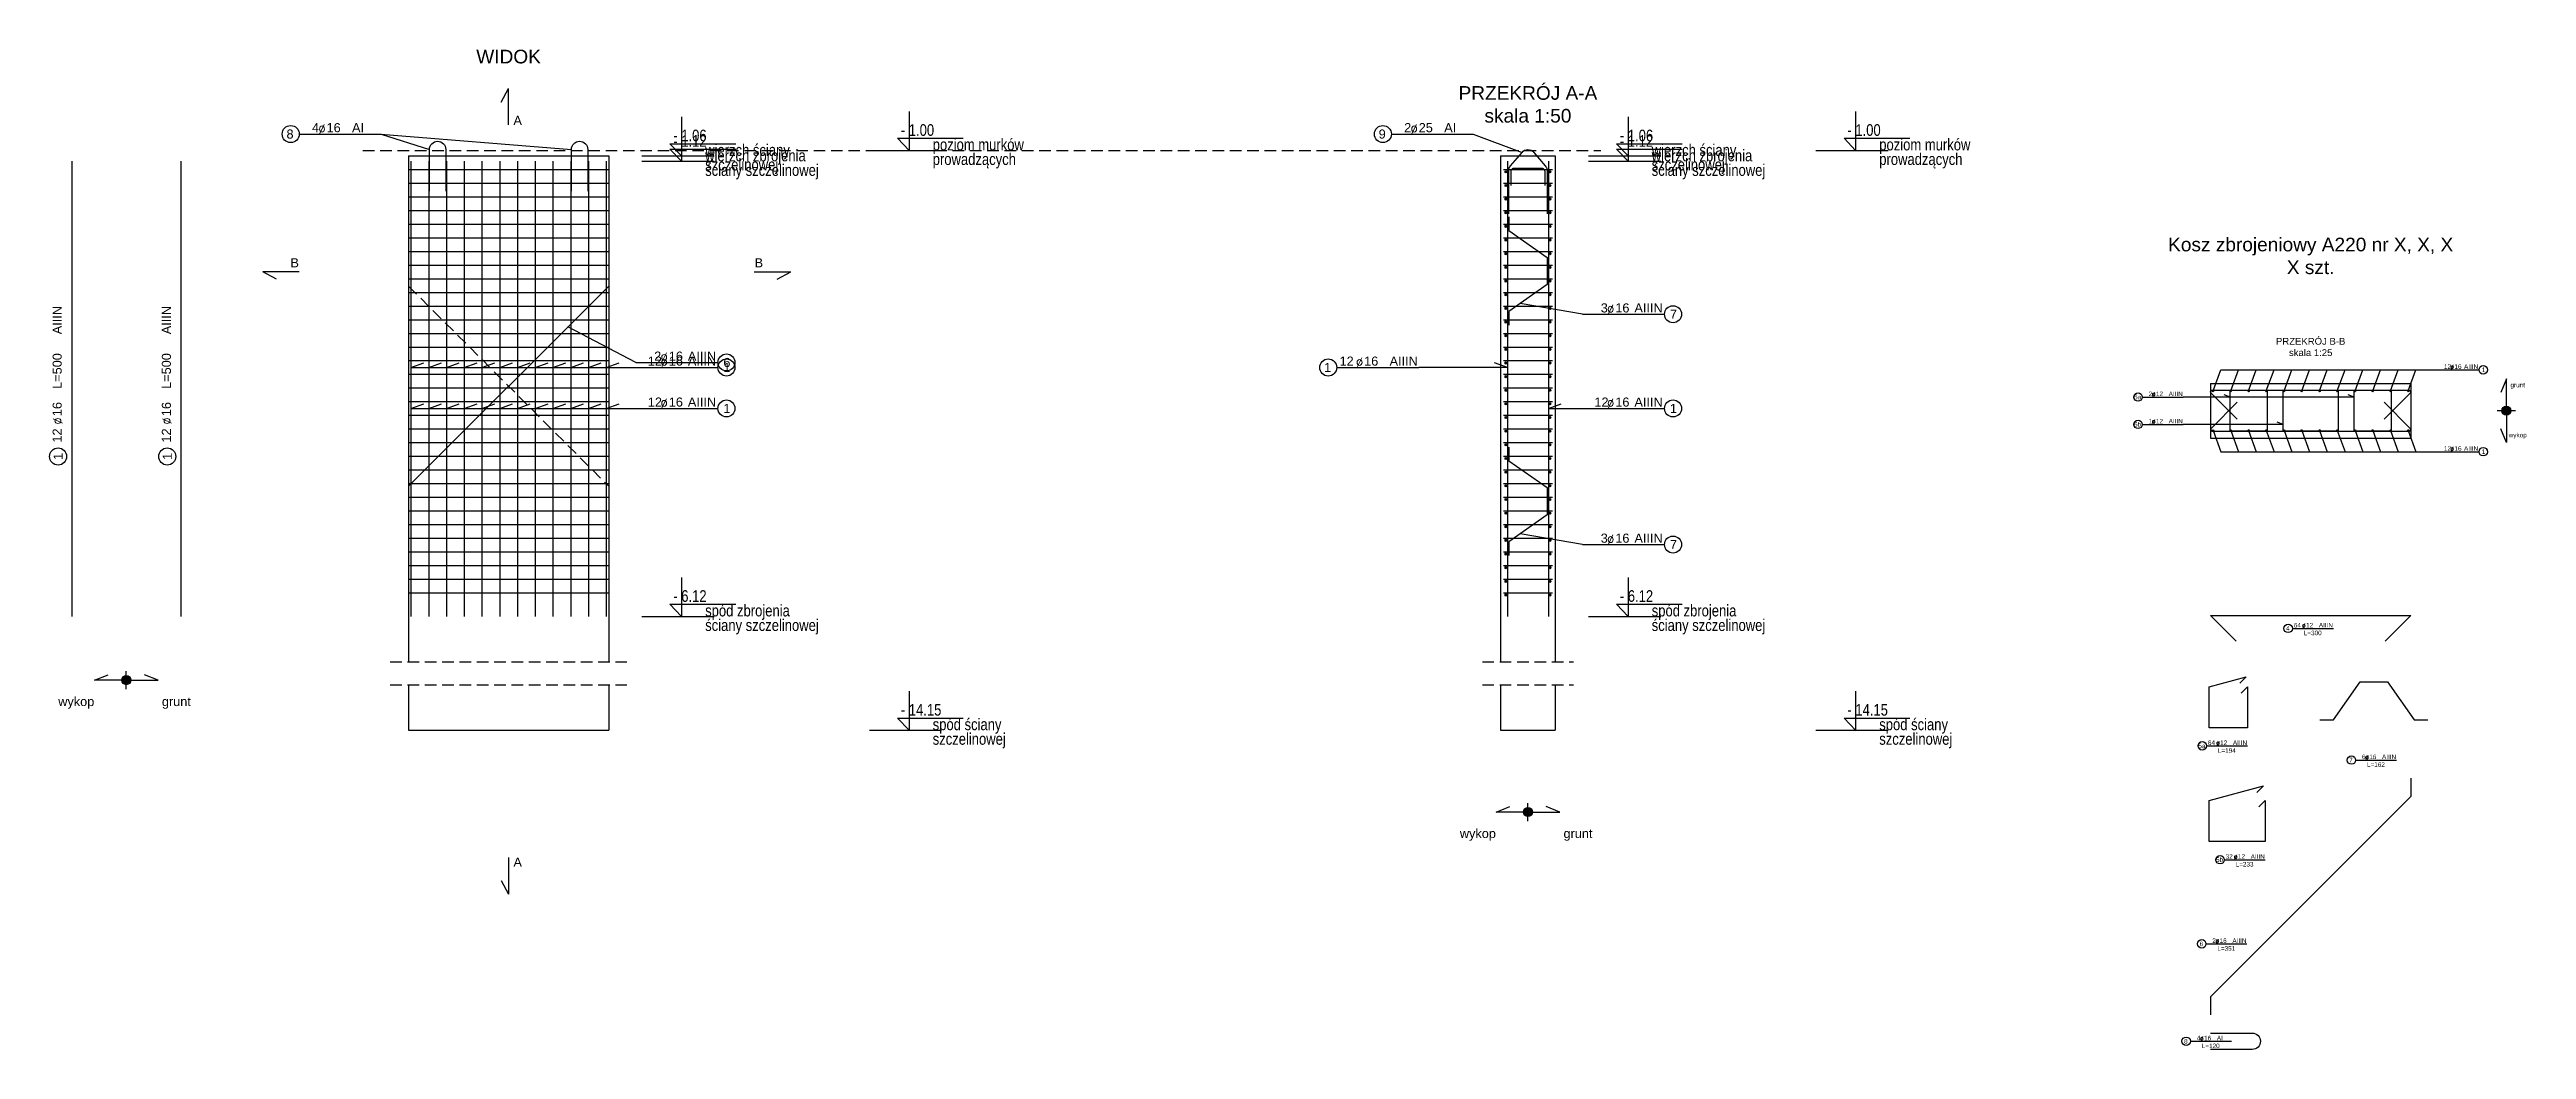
# Model space of a CAD drawing. Extents: x -5033 to 9347, y -16423 to -2430.
# Drawn here: x -1394 to 1327, y -7230 to -6131 of the extents above; entities that cross this region are included whole.
import ezdxf
from ezdxf.enums import TextEntityAlignment as Align

# ---------------------------------------------------------------- set-up
doc = ezdxf.new("R2010")
doc.units = 0
doc.header["$MEASUREMENT"] = 0
doc.linetypes.add('DASHED', pattern=[19.05, 12.7, -6.35])
for name, color, linetype in [('__SOL-KOTY_WYSOKOSCIOWE', 4, 'CONTINUOUS'), ('__SOL-OPISY', 4, 'CONTINUOUS'), ('__SOL-PRZERYWANA', 253, 'DASHED'), ('__SOL-WIDOK', 4, 'CONTINUOUS'), ('__SOL-ZBROJENIE', 3, 'CONTINUOUS')]:
    doc.layers.add(name, color=color, linetype=linetype)
doc.styles.add('ARIAL', font='arial.ttf', dxfattribs={"height": 2.5})
doc.styles.add('SIMPLEX', font='SIMPLEX.SHX', dxfattribs={"width": 0.8})
doc.styles.get("Standard").update_dxf_attribs({"font": 'arial.ttf'})

msp = doc.modelspace()

# ---------------------------------------------------------------- texts
at = {"layer": '__SOL-OPISY', "width": 2500, "attachment_point": 5}
for s, insert, char_height in [('\\P\\PWIDOK\\P', (-890, -6114), 15), ('\\P\\P\\PPRZEKRÓJ A-A\\Pskala 1:50\\P', (230, -6154), 15), ('A\\P', (-880, -6209), 10), ('Kosz zbrojeniowy A220 nr X, X, X\\PX szt.\\P', (1090, -6358), 15), ('B\\P', (-1125, -6365.5), 10), ('B\\P', (-615, -6365.5), 10), ('PRZEKRÓJ B-B\\Pskala 1:25\\P', (1090, -6458), 7.5), ('grunt\\P', (1317.5, -6500.5), 5), ('wykop\\P', (1317.5, -6555.5), 5), ('wykop\\P', (-1365, -6849), 10), ('grunt\\P', (-1255, -6849), 10), ('wykop\\P', (175, -6994), 10), ('grunt\\P', (285, -6994), 10), ('A\\P', (-880, -7024), 10)]:
    msp.add_mtext(s, dxfattribs=dict(at, insert=insert, char_height=char_height))

# ---------------------------------------------------------------- blocks, each defined once
blk = doc.blocks.new('OPIS_PRET_BEZ_LINII')
at = {"layer": '__SOL-OPISY'}
blk.add_circle((25.7, 0), 9.36, dxfattribs=at)
at = {"layer": '__SOL-OPISY', "style": 'SIMPLEX', "width": 0.9}
blk.add_text(' %%c ', height=10, dxfattribs=at).set_placement((64.7, -4.8), align=Align.CENTER)
at = {"layer": '__SOL-OPISY', "style": 'ARIAL', "width": 0.8}
blk.add_attdef('NUMER', text='', height=10, dxfattribs=at).set_placement((25.7, 0), align=Align.MIDDLE)
blk.add_attdef('ILOSC', text='', height=10, dxfattribs=at).set_placement((56.9, -5.1), align=Align.RIGHT)
for tag, p in [('SREDNICA', (71, -5.1)), ('DLUGOSC', (95.1, -5.2)), ('STAL', (144.7, -5.2))]:
    blk.add_attdef(tag, p, '', height=10, dxfattribs=at)
blk = doc.blocks.new('OPIS_PRAWY')
at = {"layer": '__SOL-OPISY'}
blk.add_line((0, 0), (90, 0), dxfattribs=at)
blk.add_circle((99.4, 0), 9.36, dxfattribs=at)
at = {"layer": '__SOL-OPISY', "style": 'SIMPLEX', "width": 0.9}
blk.add_text(' %%c ', height=10, dxfattribs=at).set_placement((20.9, 0.5))
at = {"layer": '__SOL-OPISY', "style": 'ARIAL', "width": 0.8}
blk.add_attdef('ILOSC', text='', height=10, dxfattribs=at).set_placement((27.1, 0.1), align=Align.RIGHT)
for tag, p in [('SREDNICA', (35.4, 0.1)), ('STAL', (58.4, 0.5))]:
    blk.add_attdef(tag, p, '', height=10, dxfattribs=at)
for tag, p in [('NUMER', (99.4, 0)), ('DLUGOSC', (52.8, -6.1))]:
    blk.add_attdef(tag, text='', height=10, dxfattribs=at).set_placement(p, align=Align.MIDDLE)
blk = doc.blocks.new('OPIS_LEWY')
at = {"layer": '__SOL-OPISY'}
blk.add_line((-90, 0), (0, 0), dxfattribs=at)
blk.add_circle((-99.4, 0), 9.36, dxfattribs=at)
at = {"layer": '__SOL-OPISY', "style": 'SIMPLEX', "width": 0.9}
blk.add_text(' %%c ', height=10, dxfattribs=at).set_placement((-75, 0.5))
at = {"layer": '__SOL-OPISY', "style": 'ARIAL', "width": 0.8}
for tag, p in [('NUMER', (-99.4, 0)), ('DLUGOSC', (-58.9, -6.6))]:
    blk.add_attdef(tag, text='', height=10, dxfattribs=at).set_placement(p, align=Align.MIDDLE)
blk.add_attdef('ILOSC', text='', height=10, dxfattribs=at).set_placement((-74, 0.1), align=Align.RIGHT)
for tag, p in [('SREDNICA', (-65.8, 0.1)), ('STAL', (-42.7, 0.3))]:
    blk.add_attdef(tag, p, '', height=10, dxfattribs=at)
blk = doc.blocks.new('KOTA')
at = {"layer": '__SOL-KOTY_WYSOKOSCIOWE'}
for p, q in [((0, 33.4), (0, 0)), ((-34, 0), (28, 0)), ((0, 0), (-9.9, 10.4)), ((-9.9, 10.4), (46.5, 10.4))]:
    blk.add_line(p, q, dxfattribs=at)
at = {"layer": '__SOL-KOTY_WYSOKOSCIOWE', "style": 'ARIAL', "width": 0.8}
blk.add_attdef('RZEDNA', (500.5, 15.9), '', height=10.4, dxfattribs=at)

# ---------------------------------------------------------------- hatches: boundary and pattern name
at = {"layer": '__SOL-OPISY'}
for points in [[(1310, -6528, 1), (1300, -6528, 1)], [(-1305, -6824, 1), (-1315, -6824, 1)], [(235, -6969, 1), (225, -6969, 1)]]:
    msp.add_hatch(color=256, dxfattribs=at).paths.add_polyline_path(points)
at = {"layer": '__SOL-ZBROJENIE'}
for points in [[(207.2, -6265.5, 1), (204.8, -6265.5, 1)], [(207.2, -6280.5, 1), (204.8, -6280.5, 1)], [(255.2, -6265.5, 1), (252.8, -6265.5, 1)], [(255.2, -6280.5, 1), (252.8, -6280.5, 1)], [(207.2, -6295.5, 1), (204.8, -6295.5, 1)], [(207.2, -6310.5, 1), (204.8, -6310.5, 1)], [(255.2, -6295.5, 1), (252.8, -6295.5, 1)], [(255.2, -6310.5, 1), (252.8, -6310.5, 1)], [(207.2, -6325.5, 1), (204.8, -6325.5, 1)], [(207.2, -6340.5, 1), (204.8, -6340.5, 1)], [(255.2, -6325.5, 1), (252.8, -6325.5, 1)], [(255.2, -6340.5, 1), (252.8, -6340.5, 1)], [(207.2, -6355.5, 1), (204.8, -6355.5, 1)], [(255.2, -6355.5, 1), (252.8, -6355.5, 1)], [(207.2, -6370.5, 1), (204.8, -6370.5, 1)], [(207.2, -6385.5, 1), (204.8, -6385.5, 1)], [(255.2, -6370.5, 1), (252.8, -6370.5, 1)], [(255.2, -6385.5, 1), (252.8, -6385.5, 1)], [(207.2, -6400.5, 1), (204.8, -6400.5, 1)], [(207.2, -6415.5, 1), (204.8, -6415.5, 1)], [(255.2, -6400.5, 1), (252.8, -6400.5, 1)], [(255.2, -6415.5, 1), (252.8, -6415.5, 1)], [(207.2, -6430.5, 1), (204.8, -6430.5, 1)], [(207.2, -6445.5, 1), (204.8, -6445.5, 1)], [(255.2, -6430.5, 1), (252.8, -6430.5, 1)], [(255.2, -6445.5, 1), (252.8, -6445.5, 1)], [(207.2, -6460.5, 1), (204.8, -6460.5, 1)], [(207.2, -6475.5, 1), (204.8, -6475.5, 1)], [(255.2, -6460.5, 1), (252.8, -6460.5, 1)], [(255.2, -6475.5, 1), (252.8, -6475.5, 1)], [(207.2, -6490.5, 1), (204.8, -6490.5, 1)], [(207.2, -6505.5, 1), (204.8, -6505.5, 1)], [(255.2, -6490.5, 1), (252.8, -6490.5, 1)], [(255.2, -6505.5, 1), (252.8, -6505.5, 1)], [(207.2, -6520.5, 1), (204.8, -6520.5, 1)], [(255.2, -6520.5, 1), (252.8, -6520.5, 1)], [(983.55, -6506.3, 1), (981.95, -6506.3, 1)], [(1003.05, -6506.3, 1), (1001.45, -6506.3, 1)], [(1022.55, -6506.3, 1), (1020.95, -6506.3, 1)], [(1042.05, -6506.3, 1), (1040.45, -6506.3, 1)], [(1061.55, -6506.3, 1), (1059.95, -6506.3, 1)], [(1081.05, -6506.3, 1), (1079.45, -6506.3, 1)], [(1100.55, -6506.3, 1), (1098.95, -6506.3, 1)], [(1120.05, -6506.3, 1), (1118.45, -6506.3, 1)], [(1139.55, -6506.3, 1), (1137.95, -6506.3, 1)], [(1159.05, -6506.3, 1), (1157.45, -6506.3, 1)], [(1178.55, -6506.3, 1), (1176.95, -6506.3, 1)], [(1198.05, -6506.3, 1), (1196.45, -6506.3, 1)], [(207.2, -6535.5, 1), (204.8, -6535.5, 1)], [(207.2, -6550.5, 1), (204.8, -6550.5, 1)], [(255.2, -6535.5, 1), (252.8, -6535.5, 1)], [(255.2, -6550.5, 1), (252.8, -6550.5, 1)], [(983.55, -6549.7, 1), (981.95, -6549.7, 1)], [(1003.05, -6549.7, 1), (1001.45, -6549.7, 1)], [(1022.55, -6549.7, 1), (1020.95, -6549.7, 1)], [(1042.05, -6549.7, 1), (1040.45, -6549.7, 1)], [(1061.55, -6549.7, 1), (1059.95, -6549.7, 1)], [(1081.05, -6549.7, 1), (1079.45, -6549.7, 1)], [(1100.55, -6549.7, 1), (1098.95, -6549.7, 1)], [(1120.05, -6549.7, 1), (1118.45, -6549.7, 1)], [(1139.55, -6549.7, 1), (1137.95, -6549.7, 1)], [(1159.05, -6549.7, 1), (1157.45, -6549.7, 1)], [(1178.55, -6549.7, 1), (1176.95, -6549.7, 1)], [(1198.05, -6549.7, 1), (1196.45, -6549.7, 1)], [(207.2, -6565.5, 1), (204.8, -6565.5, 1)], [(207.2, -6580.5, 1), (204.8, -6580.5, 1)], [(255.2, -6565.5, 1), (252.8, -6565.5, 1)], [(255.2, -6580.5, 1), (252.8, -6580.5, 1)], [(207.2, -6595.5, 1), (204.8, -6595.5, 1)], [(207.2, -6610.5, 1), (204.8, -6610.5, 1)], [(255.2, -6595.5, 1), (252.8, -6595.5, 1)], [(255.2, -6610.5, 1), (252.8, -6610.5, 1)], [(207.2, -6625.5, 1), (204.8, -6625.5, 1)], [(207.2, -6640.5, 1), (204.8, -6640.5, 1)], [(255.2, -6625.5, 1), (252.8, -6625.5, 1)], [(255.2, -6640.5, 1), (252.8, -6640.5, 1)], [(207.2, -6655.5, 1), (204.8, -6655.5, 1)], [(255.2, -6655.5, 1), (252.8, -6655.5, 1)], [(207.2, -6670.5, 1), (204.8, -6670.5, 1)], [(207.2, -6685.5, 1), (204.8, -6685.5, 1)], [(255.2, -6670.5, 1), (252.8, -6670.5, 1)], [(255.2, -6685.5, 1), (252.8, -6685.5, 1)], [(207.2, -6700.5, 1), (204.8, -6700.5, 1)], [(207.2, -6715.5, 1), (204.8, -6715.5, 1)], [(255.2, -6700.5, 1), (252.8, -6700.5, 1)], [(255.2, -6715.5, 1), (252.8, -6715.5, 1)], [(207.2, -6730.5, 1), (204.8, -6730.5, 1)], [(255.2, -6730.5, 1), (252.8, -6730.5, 1)]]:
    msp.add_hatch(color=256, dxfattribs=at).paths.add_polyline_path(points)

# ---------------------------------------------------------------- linework, layer by layer
at = {"layer": '__SOL-OPISY'}
for p, q in [((-898, -6189), (-890, -6174)), ((-890, -6214), (-890, -6174)), ((-1030, -6224), (-977, -6241)), ((-1030, -6224), (-821, -6241)), ((170, -6224), (223.5, -6244.22)), ((-1120, -6375.5), (-1160, -6375.5)), ((-1145, -6383.5), (-1160, -6375.5)), ((-620, -6375.5), (-580, -6375.5)), ((-595, -6383.5), (-580, -6375.5)), ((290, -6422.03), (221.52, -6410.15)), ((-750, -6475), (-825, -6436)), ((-997.25, -6480.5), (-983.15, -6475.37)), ((-977.75, -6480.5), (-963.65, -6475.37)), ((-958.25, -6480.5), (-944.15, -6475.37)), ((-938.75, -6480.5), (-924.65, -6475.37)), ((-919.25, -6480.5), (-905.15, -6475.37)), ((-899.75, -6480.5), (-885.65, -6475.37)), ((-880.25, -6480.5), (-866.15, -6475.37)), ((-860.75, -6480.5), (-846.65, -6475.37)), ((-841.25, -6480.5), (-827.15, -6475.37)), ((-821.75, -6480.5), (-807.65, -6475.37)), ((-802.25, -6480.5), (-788.15, -6475.37)), ((-782.75, -6480.5), (-768.65, -6475.37)), ((207.5, -6480.5), (193.41, -6475.37)), ((-997.25, -6480.5), (-750, -6480.5)), ((207.5, -6480.5), (110, -6480.5)), ((982.75, -6506.3), (991.23, -6483)), ((991.23, -6483), (1230, -6483)), ((1002.25, -6506.3), (1010.73, -6483)), ((1021.75, -6506.3), (1030.23, -6483)), ((1041.25, -6506.3), (1049.73, -6483)), ((1060.75, -6506.3), (1069.23, -6483)), ((1080.25, -6506.3), (1088.73, -6483)), ((1099.75, -6506.3), (1108.23, -6483)), ((1119.25, -6506.3), (1127.73, -6483)), ((1138.75, -6506.3), (1147.23, -6483)), ((1158.25, -6506.3), (1166.73, -6483)), ((1177.75, -6506.3), (1186.23, -6483)), ((1197.25, -6506.3), (1205.73, -6483)), ((1305, -6493), (1299, -6508)), ((1305, -6528), (1305, -6493)), ((-997.25, -6525.5), (-983.15, -6520.37)), ((-997.25, -6525.5), (-750, -6525.5)), ((-977.75, -6525.5), (-963.65, -6520.37)), ((-958.25, -6525.5), (-944.15, -6520.37)), ((-938.75, -6525.5), (-924.65, -6520.37)), ((-919.25, -6525.5), (-905.15, -6520.37)), ((-899.75, -6525.5), (-885.65, -6520.37)), ((-880.25, -6525.5), (-866.15, -6520.37)), ((-860.75, -6525.5), (-846.65, -6520.37)), ((-841.25, -6525.5), (-827.15, -6520.37)), ((-821.75, -6525.5), (-807.65, -6520.37)), ((-802.25, -6525.5), (-788.15, -6520.37)), ((-782.75, -6525.5), (-768.65, -6520.37)), ((252.5, -6525.5), (266.6, -6520.37)), ((252.5, -6525.5), (290, -6525.5)), ((1137.95, -6513), (950, -6513)), ((1001.45, -6513), (994.87, -6510.61)), ((1137.95, -6513), (1131.37, -6510.61)), ((1315, -6528), (1295, -6528)), ((1305, -6528), (1305, -6563)), ((1059.95, -6543), (950, -6543)), ((982.75, -6549.7), (991.23, -6573)), ((1002.25, -6549.7), (1010.73, -6573)), ((1021.75, -6549.7), (1030.23, -6573)), ((1041.25, -6549.7), (1049.73, -6573)), ((1059.95, -6543), (1053.37, -6540.61)), ((1060.75, -6549.7), (1069.23, -6573)), ((1080.25, -6549.7), (1088.73, -6573)), ((1099.75, -6549.7), (1108.23, -6573)), ((1119.25, -6549.7), (1127.73, -6573)), ((1138.75, -6549.7), (1147.23, -6573)), ((1158.25, -6549.7), (1166.73, -6573)), ((1177.75, -6549.7), (1186.23, -6573)), ((1197.25, -6549.7), (1205.73, -6573)), ((1305, -6563), (1299, -6548)), ((991.23, -6573), (1230, -6573)), ((290, -6675.03), (221.52, -6663.15)), ((-1345, -6824), (-1330, -6818)), ((-1310, -6824), (-1345, -6824)), ((-1310, -6834), (-1310, -6814)), ((-1310, -6824), (-1275, -6824)), ((-1275, -6824), (-1290, -6818)), ((195, -6969), (210, -6963)), ((230, -6979), (230, -6959)), ((265, -6969), (250, -6963)), ((230, -6969), (195, -6969)), ((230, -6969), (265, -6969)), ((-890, -7019), (-890, -7059)), ((-898, -7044), (-890, -7059))]:
    msp.add_line(p, q, dxfattribs=at)
for centre in [(1305, -6528), (-1310, -6824), (230, -6969)]:
    msp.add_circle(centre, 5, dxfattribs=at)
at = {"layer": '__SOL-PRZERYWANA'}
for p, q in [((-1050, -6242), (310, -6242)), ((-1020, -6804), (-760, -6804)), ((-1020, -6829), (-760, -6829)), ((180, -6804), (280, -6804)), ((180, -6829), (280, -6829))]:
    msp.add_line(p, q, dxfattribs=at)
msp.add_lwpolyline([(-1000, -6371), (-1000, -6391), (-780, -6611), (-780, -6631)], dxfattribs=at)
at = {"layer": '__SOL-WIDOK'}
for p, q in [((-1000, -6248), (-1000, -6804)), ((-1000, -6248), (-780, -6248)), ((-780, -6248), (-780, -6804)), ((200, -6248), (200, -6804)), ((200, -6248), (260, -6248)), ((260, -6248), (260, -6804)), ((980, -6498), (980, -6558)), ((980, -6498), (1200, -6498)), ((1200, -6498), (1200, -6558)), ((980, -6558), (1200, -6558)), ((-1000, -6829), (-1000, -6879)), ((-780, -6829), (-780, -6879)), ((200, -6829), (200, -6879)), ((260, -6829), (260, -6879)), ((-1000, -6879), (-780, -6879)), ((200, -6879), (260, -6879))]:
    msp.add_line(p, q, dxfattribs=at)
at = {"layer": '__SOL-ZBROJENIE'}
for p, q in [((-1370, -6254), (-1370, -6754)), ((-1250, -6254), (-1250, -6754)), ((-997.25, -6254), (-997.25, -6754)), ((-977.75, -6254), (-977.75, -6754)), ((-958.25, -6254), (-958.25, -6754)), ((-938.75, -6254), (-938.75, -6754)), ((-919.25, -6254), (-919.25, -6754)), ((-899.75, -6254), (-899.75, -6754)), ((-880.25, -6254), (-880.25, -6754)), ((-860.75, -6254), (-860.75, -6754)), ((-841.25, -6254), (-841.25, -6754)), ((-821.75, -6254), (-821.75, -6754)), ((-802.25, -6254), (-802.25, -6754)), ((-782.75, -6254), (-782.75, -6754)), ((207.5, -6254), (207.5, -6754)), ((252.5, -6254), (252.5, -6754)), ((-1000, -6263), (-780, -6263)), ((-1000, -6278), (-780, -6278)), ((203, -6263), (257, -6263)), ((203, -6278), (257, -6278)), ((-1000, -6293), (-780, -6293)), ((-1000, -6308), (-780, -6308)), ((203, -6293), (257, -6293)), ((203, -6308), (257, -6308)), ((-1000, -6323), (-780, -6323)), ((-1000, -6338), (-780, -6338)), ((203, -6323), (257, -6323)), ((203, -6338), (257, -6338)), ((-1000, -6353), (-780, -6353)), ((-1000, -6368), (-780, -6368)), ((203, -6353), (257, -6353)), ((203, -6368), (257, -6368)), ((-1000, -6383), (-780, -6383)), ((203, -6383), (257, -6383)), ((-1000, -6398), (-780, -6398)), ((-1000, -6413), (-780, -6413)), ((203, -6398), (257, -6398)), ((203, -6413), (257, -6413)), ((-1000, -6428), (-780, -6428)), ((-1000, -6443), (-780, -6443)), ((203, -6428), (257, -6428)), ((203, -6443), (257, -6443)), ((-1000, -6458), (-780, -6458)), ((-1000, -6473), (-780, -6473)), ((203, -6458), (257, -6458)), ((203, -6473), (257, -6473)), ((-1000, -6488), (-780, -6488)), ((-1000, -6503), (-780, -6503)), ((203, -6488), (257, -6488)), ((203, -6503), (257, -6503)), ((-1000, -6518), (-780, -6518)), ((203, -6518), (257, -6518)), ((-1000, -6533), (-780, -6533)), ((-1000, -6548), (-780, -6548)), ((203, -6533), (257, -6533)), ((203, -6548), (257, -6548)), ((-1000, -6563), (-780, -6563)), ((-1000, -6578), (-780, -6578)), ((203, -6563), (257, -6563)), ((203, -6578), (257, -6578)), ((-1000, -6593), (-780, -6593)), ((-1000, -6608), (-780, -6608)), ((203, -6593), (257, -6593)), ((203, -6608), (257, -6608)), ((-1000, -6623), (-780, -6623)), ((-1000, -6638), (-780, -6638)), ((203, -6623), (257, -6623)), ((203, -6638), (257, -6638)), ((-1000, -6653), (-780, -6653)), ((203, -6653), (257, -6653)), ((-1000, -6668), (-780, -6668)), ((-1000, -6683), (-780, -6683)), ((203, -6668), (257, -6668)), ((203, -6683), (257, -6683)), ((-1000, -6698), (-780, -6698)), ((-1000, -6713), (-780, -6713)), ((203, -6698), (257, -6698)), ((203, -6713), (257, -6713)), ((-1000, -6728), (-780, -6728)), ((203, -6728), (257, -6728))]:
    msp.add_line(p, q, dxfattribs=at)
for points in [[(-977, -6286.86), (-977, -6241, -1), (-959, -6241), (-959, -6286.86)], [(-821, -6286.86), (-821, -6241, -1), (-803, -6241), (-803, -6286.86)], [(209, -6311.5), (209, -6263, -0.22), (211, -6259.12), (223.5, -6244.22, -0.5), (236.5, -6244.22), (249, -6259.12, -0.22), (251, -6263), (251, -6311.5)], [(211.5, -6280.5), (211.5, -6265.5, -0.48), (215.5, -6261.5), (244.5, -6261.5, -0.48), (248.5, -6265.5), (248.5, -6280.5)], [(1009.28, -6537.28), (981, -6509, -0.7), (981.5, -6505.5), (1198.5, -6505.5, -0.7), (1199, -6509), (1170.72, -6537.28)], [(1009.28, -6537.28), (981, -6509, -0.7), (981.5, -6505.5), (1198.5, -6505.5, -0.7), (1199, -6509), (1170.72, -6537.28)], [(1009.28, -6518.72), (981, -6547, 0.7), (981.5, -6550.5), (1198.5, -6550.5, 0.7), (1199, -6547), (1170.72, -6518.72)], [(1009.28, -6518.72), (981, -6547, 0.7), (981.5, -6550.5), (1198.5, -6550.5, 0.7), (1199, -6547), (1170.72, -6518.72)], [(980, -7211.78), (1025.86, -7211.78, -1), (1025.86, -7229.78), (980, -7229.78)]]:
    msp.add_lwpolyline(points, format="xyb", dxfattribs=at)
for points in [[(209, -6315.09), (209, -6330.09), (251, -6359.5), (251, -6389.5), (209, -6418.91), (209, -6433.91)], [(-780, -6371), (-780, -6391), (-1000, -6611), (-1000, -6631)], [(209, -6568.09), (209, -6583.09), (251, -6612.5), (251, -6642.5), (209, -6671.91), (209, -6686.91)], [(1008.28, -6781.28), (980, -6753), (1200, -6753), (1171.72, -6781.28)], [(1013.53, -6838.36), (1020.6, -6831.28), (1020.6, -6876.28), (978.4, -6876.28), (978.4, -6831.28), (1019.16, -6820.36), (1012.09, -6827.43)], [(1100, -6867.78), (1115, -6867.78), (1144.41, -6825.78), (1174.41, -6825.78), (1203.82, -6867.78), (1218.82, -6867.78)], [(1200, -6931.78), (1200, -6951.78), (980, -7171.78), (980, -7191.78)], [(1033.03, -6963.36), (1040.1, -6956.28), (1040.1, -7001.28), (978.4, -7001.28), (978.4, -6956.28), (1038, -6940.31), (1030.93, -6947.39)]]:
    msp.add_lwpolyline(points, dxfattribs=at)
for points in [[(1001.95, -6505.5), (1041.55, -6505.5, -0.414214), (1042.05, -6506), (1042.05, -6550, -0.414214), (1041.55, -6550.5), (1001.95, -6550.5, -0.414214), (1001.45, -6550), (1001.45, -6506, -0.414214)], [(1060.45, -6505.5), (1119.55, -6505.5, -0.414214), (1120.05, -6506), (1120.05, -6550, -0.414214), (1119.55, -6550.5), (1060.45, -6550.5, -0.414214), (1059.95, -6550), (1059.95, -6506, -0.414214)], [(1138.45, -6505.5), (1178.05, -6505.5, -0.414214), (1178.55, -6506), (1178.55, -6550, -0.414214), (1178.05, -6550.5), (1138.45, -6550.5, -0.414214), (1137.95, -6550), (1137.95, -6506, -0.414214)]]:
    msp.add_lwpolyline(points, format="xyb", close=True, dxfattribs=at)
for centre, radius in [((206, -6265.5), 1.2), ((206, -6280.5), 1.2), ((254, -6265.5), 1.2), ((254, -6280.5), 1.2), ((206, -6295.5), 1.2), ((206, -6310.5), 1.2), ((254, -6295.5), 1.2), ((254, -6310.5), 1.2), ((206, -6325.5), 1.2), ((206, -6340.5), 1.2), ((254, -6325.5), 1.2), ((254, -6340.5), 1.2), ((206, -6355.5), 1.2), ((254, -6355.5), 1.2), ((206, -6370.5), 1.2), ((206, -6385.5), 1.2), ((254, -6370.5), 1.2), ((254, -6385.5), 1.2), ((206, -6400.5), 1.2), ((206, -6415.5), 1.2), ((254, -6400.5), 1.2), ((254, -6415.5), 1.2), ((206, -6430.5), 1.2), ((206, -6445.5), 1.2), ((254, -6430.5), 1.2), ((254, -6445.5), 1.2), ((206, -6460.5), 1.2), ((206, -6475.5), 1.2), ((254, -6460.5), 1.2), ((254, -6475.5), 1.2), ((206, -6490.5), 1.2), ((206, -6505.5), 1.2), ((254, -6490.5), 1.2), ((254, -6505.5), 1.2), ((206, -6520.5), 1.2), ((254, -6520.5), 1.2), ((982.75, -6506.3), 0.8), ((1002.25, -6506.3), 0.8), ((1021.75, -6506.3), 0.8), ((1041.25, -6506.3), 0.8), ((1060.75, -6506.3), 0.8), ((1080.25, -6506.3), 0.8), ((1099.75, -6506.3), 0.8), ((1119.25, -6506.3), 0.8), ((1138.75, -6506.3), 0.8), ((1158.25, -6506.3), 0.8), ((1177.75, -6506.3), 0.8), ((1197.25, -6506.3), 0.8), ((206, -6535.5), 1.2), ((206, -6550.5), 1.2), ((254, -6535.5), 1.2), ((254, -6550.5), 1.2), ((982.75, -6549.7), 0.8), ((1002.25, -6549.7), 0.8), ((1021.75, -6549.7), 0.8), ((1041.25, -6549.7), 0.8), ((1060.75, -6549.7), 0.8), ((1080.25, -6549.7), 0.8), ((1099.75, -6549.7), 0.8), ((1119.25, -6549.7), 0.8), ((1138.75, -6549.7), 0.8), ((1158.25, -6549.7), 0.8), ((1177.75, -6549.7), 0.8), ((1197.25, -6549.7), 0.8), ((206, -6565.5), 1.2), ((206, -6580.5), 1.2), ((254, -6565.5), 1.2), ((254, -6580.5), 1.2), ((206, -6595.5), 1.2), ((206, -6610.5), 1.2), ((254, -6595.5), 1.2), ((254, -6610.5), 1.2), ((206, -6625.5), 1.2), ((206, -6640.5), 1.2), ((254, -6625.5), 1.2), ((254, -6640.5), 1.2), ((206, -6655.5), 1.2), ((254, -6655.5), 1.2), ((206, -6670.5), 1.2), ((206, -6685.5), 1.2), ((254, -6670.5), 1.2), ((254, -6685.5), 1.2), ((206, -6700.5), 1.2), ((206, -6715.5), 1.2), ((254, -6700.5), 1.2), ((254, -6715.5), 1.2), ((206, -6730.5), 1.2), ((254, -6730.5), 1.2)]:
    msp.add_circle(centre, radius, dxfattribs=at)

# ---------------------------------------------------------------- block references
at = {"layer": '__SOL-KOTY_WYSOKOSCIOWE'}
ref = msp.add_blockref('KOTA', (-450, -6242), dxfattribs=dict(at, xscale=1.28, yscale=1.28, zscale=1.28))
ref.add_attrib('RZEDNA', '- 1.00', (-459, -6226), dxfattribs={"height": 12.8, "style": 'ARIAL', "width": 0.8})
ref.add_attrib('OPIS1', 'poziom murków', (-424, -6242), dxfattribs={"height": 12.8, "style": 'ARIAL', "width": 0.8})
ref.add_attrib('OPIS2', 'prowadzących', (-424, -6258), dxfattribs={"height": 12.8, "style": 'ARIAL', "width": 0.8})
ref = msp.add_blockref('KOTA', (590, -6242), dxfattribs=dict(at, xscale=1.28, yscale=1.28, zscale=1.28))
ref.add_attrib('RZEDNA', '- 1.00', (581, -6226), dxfattribs={"height": 12.8, "style": 'ARIAL', "width": 0.8})
ref.add_attrib('OPIS1', 'poziom murków', (616, -6242), dxfattribs={"height": 12.8, "style": 'ARIAL', "width": 0.8})
ref.add_attrib('OPIS2', 'prowadzących', (616, -6258), dxfattribs={"height": 12.8, "style": 'ARIAL', "width": 0.8})
ref = msp.add_blockref('KOTA', (-700, -6248), dxfattribs=dict(at, xscale=1.28, yscale=1.28, zscale=1.28))
ref.add_attrib('RZEDNA', '- 1.06', (-709, -6232), dxfattribs={"height": 12.8, "style": 'ARIAL', "width": 0.8})
ref.add_attrib('OPIS1', 'wierzch ściany', (-674, -6248), dxfattribs={"height": 12.8, "style": 'ARIAL', "width": 0.8})
ref.add_attrib('OPIS2', 'szczelinowej', (-674, -6264), dxfattribs={"height": 12.8, "style": 'ARIAL', "width": 0.8})
ref = msp.add_blockref('KOTA', (-700, -6254), dxfattribs=dict(at, xscale=1.28, yscale=1.28, zscale=1.28))
ref.add_attrib('RZEDNA', '- 1.12', (-709, -6238), dxfattribs={"height": 12.8, "style": 'ARIAL', "width": 0.8})
ref.add_attrib('OPIS1', 'wierzch zbrojenia', (-674, -6254), dxfattribs={"height": 12.8, "style": 'ARIAL', "width": 0.8})
ref.add_attrib('OPIS2', 'ściany szczelinowej', (-674, -6270), dxfattribs={"height": 12.8, "style": 'ARIAL', "width": 0.8})
ref = msp.add_blockref('KOTA', (340, -6248), dxfattribs=dict(at, xscale=1.28, yscale=1.28, zscale=1.28))
ref.add_attrib('RZEDNA', '- 1.06', (331, -6232), dxfattribs={"height": 12.8, "style": 'ARIAL', "width": 0.8})
ref.add_attrib('OPIS1', 'wierzch ściany', (366, -6248), dxfattribs={"height": 12.8, "style": 'ARIAL', "width": 0.8})
ref.add_attrib('OPIS2', 'szczelinowej', (366, -6264), dxfattribs={"height": 12.8, "style": 'ARIAL', "width": 0.8})
ref = msp.add_blockref('KOTA', (340, -6254), dxfattribs=dict(at, xscale=1.28, yscale=1.28, zscale=1.28))
ref.add_attrib('RZEDNA', '- 1.12', (331, -6238), dxfattribs={"height": 12.8, "style": 'ARIAL', "width": 0.8})
ref.add_attrib('OPIS1', 'wierzch zbrojenia', (366, -6254), dxfattribs={"height": 12.8, "style": 'ARIAL', "width": 0.8})
ref.add_attrib('OPIS2', 'ściany szczelinowej', (366, -6270), dxfattribs={"height": 12.8, "style": 'ARIAL', "width": 0.8})
ref = msp.add_blockref('KOTA', (-700, -6754), dxfattribs=dict(at, xscale=1.28, yscale=1.28, zscale=1.28))
ref.add_attrib('RZEDNA', '- 6.12', (-709, -6738), dxfattribs={"height": 12.8, "style": 'ARIAL', "width": 0.8})
ref.add_attrib('OPIS1', 'spód zbrojenia', (-674, -6754), dxfattribs={"height": 12.8, "style": 'ARIAL', "width": 0.8})
ref.add_attrib('OPIS2', 'ściany szczelinowej', (-674, -6770), dxfattribs={"height": 12.8, "style": 'ARIAL', "width": 0.8})
ref = msp.add_blockref('KOTA', (340, -6754), dxfattribs=dict(at, xscale=1.28, yscale=1.28, zscale=1.28))
ref.add_attrib('RZEDNA', '- 6.12', (331, -6738), dxfattribs={"height": 12.8, "style": 'ARIAL', "width": 0.8})
ref.add_attrib('OPIS1', 'spód zbrojenia', (366, -6754), dxfattribs={"height": 12.8, "style": 'ARIAL', "width": 0.8})
ref.add_attrib('OPIS2', 'ściany szczelinowej', (366, -6770), dxfattribs={"height": 12.8, "style": 'ARIAL', "width": 0.8})
ref = msp.add_blockref('KOTA', (-450, -6879), dxfattribs=dict(at, xscale=1.28, yscale=1.28, zscale=1.28))
ref.add_attrib('RZEDNA', '- 14.15', (-459, -6863), dxfattribs={"height": 12.8, "style": 'ARIAL', "width": 0.8})
ref.add_attrib('OPIS1', 'spód ściany', (-424, -6879), dxfattribs={"height": 12.8, "style": 'ARIAL', "width": 0.8})
ref.add_attrib('OPIS2', 'szczelinowej', (-424, -6895), dxfattribs={"height": 12.8, "style": 'ARIAL', "width": 0.8})
ref = msp.add_blockref('KOTA', (590, -6879), dxfattribs=dict(at, xscale=1.28, yscale=1.28, zscale=1.28))
ref.add_attrib('RZEDNA', '- 14.15', (581, -6863), dxfattribs={"height": 12.8, "style": 'ARIAL', "width": 0.8})
ref.add_attrib('OPIS1', 'spód ściany', (616, -6879), dxfattribs={"height": 12.8, "style": 'ARIAL', "width": 0.8})
ref.add_attrib('OPIS2', 'szczelinowej', (616, -6895), dxfattribs={"height": 12.8, "style": 'ARIAL', "width": 0.8})
at = {"layer": '__SOL-OPISY'}
ref = msp.add_blockref('OPIS_LEWY', (-1030, -6224), dxfattribs=at)
ref.add_attrib('ILOSC', '4', (-1106, -6222), dxfattribs={"height": 10, "style": 'ARIAL'})
ref.add_attrib('SREDNICA', '16', (-1090, -6222), dxfattribs={"height": 10, "style": 'ARIAL'})
ref.add_attrib('STAL', 'AI', (-1062, -6222), dxfattribs={"height": 10, "style": 'ARIAL'})
ref.add_attrib('NUMER', '8', (-1134, -6229), dxfattribs={"height": 10, "style": 'ARIAL'})
ref = msp.add_blockref('OPIS_LEWY', (170, -6224), dxfattribs=at)
ref.add_attrib('ILOSC', '2', (94, -6222), dxfattribs={"height": 10, "style": 'ARIAL'})
ref.add_attrib('SREDNICA', '25', (110, -6222), dxfattribs={"height": 10, "style": 'ARIAL'})
ref.add_attrib('STAL', 'AI', (138, -6222), dxfattribs={"height": 10, "style": 'ARIAL'})
ref.add_attrib('NUMER', '9', (66, -6229), dxfattribs={"height": 10, "style": 'ARIAL'})
ref = msp.add_blockref('OPIS_PRET_BEZ_LINII', (-1385, -6604), dxfattribs=dict(at, rotation=90))
ref.add_attrib('NUMER', '1', (-1380, -6582), dxfattribs={"height": 10, "rotation": 90, "style": 'ARIAL'})
ref.add_attrib('ILOSC', '12', (-1381, -6563), dxfattribs={"height": 10, "rotation": 90, "style": 'ARIAL'})
ref.add_attrib('SREDNICA', '16', (-1381, -6534), dxfattribs={"height": 10, "rotation": 90, "style": 'ARIAL'})
ref.add_attrib('DLUGOSC', 'L=500', (-1381, -6504), dxfattribs={"height": 10, "rotation": 90, "style": 'ARIAL'})
ref.add_attrib('STAL', 'AIIIN', (-1381, -6444), dxfattribs={"height": 10, "rotation": 90, "style": 'ARIAL'})
ref = msp.add_blockref('OPIS_PRET_BEZ_LINII', (-1265, -6604), dxfattribs=dict(at, rotation=90))
ref.add_attrib('NUMER', '1', (-1260, -6582), dxfattribs={"height": 10, "rotation": 90, "style": 'ARIAL'})
ref.add_attrib('ILOSC', '12', (-1261, -6563), dxfattribs={"height": 10, "rotation": 90, "style": 'ARIAL'})
ref.add_attrib('SREDNICA', '16', (-1261, -6534), dxfattribs={"height": 10, "rotation": 90, "style": 'ARIAL'})
ref.add_attrib('DLUGOSC', 'L=500', (-1261, -6504), dxfattribs={"height": 10, "rotation": 90, "style": 'ARIAL'})
ref.add_attrib('STAL', 'AIIIN', (-1261, -6444), dxfattribs={"height": 10, "rotation": 90, "style": 'ARIAL'})
ref = msp.add_blockref('OPIS_PRAWY', (290, -6422.03), dxfattribs=at)
ref.add_attrib('ILOSC', '3', (310, -6420.03), dxfattribs={"height": 10, "style": 'ARIAL'})
ref.add_attrib('SREDNICA', '16', (326, -6420.03), dxfattribs={"height": 10, "style": 'ARIAL'})
ref.add_attrib('STAL', 'AIIIN', (347, -6420.03), dxfattribs={"height": 10, "style": 'ARIAL'})
ref.add_attrib('NUMER', '7', (386, -6427.03), dxfattribs={"height": 10, "style": 'ARIAL'})
ref = msp.add_blockref('OPIS_PRAWY', (-750, -6475), dxfattribs=at)
ref.add_attrib('ILOSC', '2', (-730, -6473), dxfattribs={"height": 10, "style": 'ARIAL'})
ref.add_attrib('SREDNICA', '16', (-714, -6473), dxfattribs={"height": 10, "style": 'ARIAL'})
ref.add_attrib('STAL', 'AIIIN', (-693, -6473), dxfattribs={"height": 10, "style": 'ARIAL'})
ref.add_attrib('NUMER', '6', (-654, -6480), dxfattribs={"height": 10, "style": 'ARIAL'})
ref = msp.add_blockref('OPIS_PRAWY', (-750, -6480.5), dxfattribs=at)
ref.add_attrib('ILOSC', '12', (-737, -6478.5), dxfattribs={"height": 10, "style": 'ARIAL'})
ref.add_attrib('SREDNICA', '16', (-714, -6478.5), dxfattribs={"height": 10, "style": 'ARIAL'})
ref.add_attrib('STAL', 'AIIIN', (-693, -6478.5), dxfattribs={"height": 10, "style": 'ARIAL'})
ref.add_attrib('NUMER', '1', (-654, -6485.5), dxfattribs={"height": 10, "style": 'ARIAL'})
ref = msp.add_blockref('OPIS_LEWY', (110, -6480.5), dxfattribs=at)
ref.add_attrib('ILOSC', '12', (23, -6478.5), dxfattribs={"height": 10, "style": 'ARIAL'})
ref.add_attrib('SREDNICA', '16', (50, -6478.5), dxfattribs={"height": 10, "style": 'ARIAL'})
ref.add_attrib('STAL', 'AIIIN', (78, -6478.5), dxfattribs={"height": 10, "style": 'ARIAL'})
ref.add_attrib('NUMER', '1', (6, -6485.5), dxfattribs={"height": 10, "style": 'ARIAL'})
ref = msp.add_blockref('OPIS_PRAWY', (1230, -6483), dxfattribs=dict(at, xscale=0.5, yscale=0.5, zscale=0.5))
ref.add_attrib('ILOSC', '12', (1236.5, -6482), dxfattribs={"height": 5, "style": 'ARIAL'})
ref.add_attrib('SREDNICA', '16', (1248, -6482), dxfattribs={"height": 5, "style": 'ARIAL'})
ref.add_attrib('STAL', 'AIIIN', (1258.5, -6482), dxfattribs={"height": 5, "style": 'ARIAL'})
ref.add_attrib('NUMER', '1', (1278, -6485.5), dxfattribs={"height": 5, "style": 'ARIAL'})
ref = msp.add_blockref('OPIS_PRAWY', (-750, -6525.5), dxfattribs=at)
ref.add_attrib('ILOSC', '12', (-737, -6523.5), dxfattribs={"height": 10, "style": 'ARIAL'})
ref.add_attrib('SREDNICA', '16', (-714, -6523.5), dxfattribs={"height": 10, "style": 'ARIAL'})
ref.add_attrib('STAL', 'AIIIN', (-693, -6523.5), dxfattribs={"height": 10, "style": 'ARIAL'})
ref.add_attrib('NUMER', '1', (-654, -6530.5), dxfattribs={"height": 10, "style": 'ARIAL'})
ref = msp.add_blockref('OPIS_PRAWY', (290, -6525.5), dxfattribs=at)
ref.add_attrib('ILOSC', '12', (303, -6523.5), dxfattribs={"height": 10, "style": 'ARIAL'})
ref.add_attrib('SREDNICA', '16', (326, -6523.5), dxfattribs={"height": 10, "style": 'ARIAL'})
ref.add_attrib('STAL', 'AIIIN', (347, -6523.5), dxfattribs={"height": 10, "style": 'ARIAL'})
ref.add_attrib('NUMER', '1', (386, -6530.5), dxfattribs={"height": 10, "style": 'ARIAL'})
ref = msp.add_blockref('OPIS_LEWY', (950, -6513), dxfattribs=dict(at, xscale=0.5, yscale=0.5, zscale=0.5))
ref.add_attrib('ILOSC', '2', (912, -6512), dxfattribs={"height": 5, "style": 'ARIAL'})
ref.add_attrib('SREDNICA', '12', (920, -6512), dxfattribs={"height": 5, "style": 'ARIAL'})
ref.add_attrib('STAL', 'AIIIN', (934, -6512), dxfattribs={"height": 5, "style": 'ARIAL'})
ref.add_attrib('NUMER', '5a', (896, -6515.5), dxfattribs={"height": 5, "style": 'ARIAL'})
ref = msp.add_blockref('OPIS_LEWY', (950, -6543), dxfattribs=dict(at, xscale=0.5, yscale=0.5, zscale=0.5))
ref.add_attrib('ILOSC', '1', (912, -6542), dxfattribs={"height": 5, "style": 'ARIAL'})
ref.add_attrib('SREDNICA', '12', (920, -6542), dxfattribs={"height": 5, "style": 'ARIAL'})
ref.add_attrib('STAL', 'AIIIN', (934, -6542), dxfattribs={"height": 5, "style": 'ARIAL'})
ref.add_attrib('NUMER', '5b', (896, -6545.5), dxfattribs={"height": 5, "style": 'ARIAL'})
ref = msp.add_blockref('OPIS_PRAWY', (1230, -6573), dxfattribs=dict(at, xscale=0.5, yscale=0.5, zscale=0.5))
ref.add_attrib('ILOSC', '12', (1236.5, -6572), dxfattribs={"height": 5, "style": 'ARIAL'})
ref.add_attrib('SREDNICA', '16', (1248, -6572), dxfattribs={"height": 5, "style": 'ARIAL'})
ref.add_attrib('STAL', 'AIIIN', (1258.5, -6572), dxfattribs={"height": 5, "style": 'ARIAL'})
ref.add_attrib('NUMER', '1', (1278, -6575.5), dxfattribs={"height": 5, "style": 'ARIAL'})
ref = msp.add_blockref('OPIS_PRAWY', (290, -6675.03), dxfattribs=at)
ref.add_attrib('ILOSC', '3', (310, -6673.03), dxfattribs={"height": 10, "style": 'ARIAL'})
ref.add_attrib('SREDNICA', '16', (326, -6673.03), dxfattribs={"height": 10, "style": 'ARIAL'})
ref.add_attrib('STAL', 'AIIIN', (347, -6673.03), dxfattribs={"height": 10, "style": 'ARIAL'})
ref.add_attrib('NUMER', '7', (386, -6680.03), dxfattribs={"height": 10, "style": 'ARIAL'})
ref = msp.add_blockref('OPIS_LEWY', (1115, -6767.14), dxfattribs=dict(at, xscale=0.5, yscale=0.5, zscale=0.5))
ref.add_attrib('ILOSC', '64', (1071.5, -6766.14), dxfattribs={"height": 5, "style": 'ARIAL'})
ref.add_attrib('SREDNICA', '12', (1085, -6766.14), dxfattribs={"height": 5, "style": 'ARIAL'})
ref.add_attrib('DLUGOSC', 'L=300', (1082.5, -6774.64), dxfattribs={"height": 5, "style": 'ARIAL'})
ref.add_attrib('STAL', 'AIIIN', (1099, -6766.14), dxfattribs={"height": 5, "style": 'ARIAL'})
ref.add_attrib('NUMER', '4', (1063, -6769.64), dxfattribs={"height": 5, "style": 'ARIAL'})
ref = msp.add_blockref('OPIS_LEWY', (1020.6, -6896.28), dxfattribs=dict(at, xscale=0.5, yscale=0.5, zscale=0.5))
ref.add_attrib('ILOSC', '64', (977.1, -6895.28), dxfattribs={"height": 5, "style": 'ARIAL'})
ref.add_attrib('SREDNICA', '12', (990.6, -6895.28), dxfattribs={"height": 5, "style": 'ARIAL'})
ref.add_attrib('DLUGOSC', 'L=194', (988.1, -6903.78), dxfattribs={"height": 5, "style": 'ARIAL'})
ref.add_attrib('STAL', 'AIIIN', (1004.6, -6895.28), dxfattribs={"height": 5, "style": 'ARIAL'})
ref.add_attrib('NUMER', '5a', (966.6, -6898.78), dxfattribs={"height": 5, "style": 'ARIAL'})
ref = msp.add_blockref('OPIS_LEWY', (1184.41, -6911.78), dxfattribs=dict(at, xscale=0.5, yscale=0.5, zscale=0.5))
ref.add_attrib('ILOSC', '6', (1146.41, -6910.78), dxfattribs={"height": 5, "style": 'ARIAL'})
ref.add_attrib('SREDNICA', '16', (1154.41, -6910.78), dxfattribs={"height": 5, "style": 'ARIAL'})
ref.add_attrib('DLUGOSC', 'L=162', (1151.91, -6919.28), dxfattribs={"height": 5, "style": 'ARIAL'})
ref.add_attrib('STAL', 'AIIIN', (1168.41, -6910.78), dxfattribs={"height": 5, "style": 'ARIAL'})
ref.add_attrib('NUMER', '7', (1132.41, -6914.28), dxfattribs={"height": 5, "style": 'ARIAL'})
ref = msp.add_blockref('OPIS_LEWY', (1040.1, -7021.28), dxfattribs=dict(at, xscale=0.5, yscale=0.5, zscale=0.5))
ref.add_attrib('ILOSC', '32', (996.6, -7020.28), dxfattribs={"height": 5, "style": 'ARIAL'})
ref.add_attrib('SREDNICA', '12', (1010.1, -7020.28), dxfattribs={"height": 5, "style": 'ARIAL'})
ref.add_attrib('DLUGOSC', 'L=233', (1007.6, -7028.78), dxfattribs={"height": 5, "style": 'ARIAL'})
ref.add_attrib('STAL', 'AIIIN', (1024.1, -7020.28), dxfattribs={"height": 5, "style": 'ARIAL'})
ref.add_attrib('NUMER', '5b', (986.1, -7023.78), dxfattribs={"height": 5, "style": 'ARIAL'})
ref = msp.add_blockref('OPIS_LEWY', (1020, -7113.78), dxfattribs=dict(at, xscale=0.5, yscale=0.5, zscale=0.5))
ref.add_attrib('ILOSC', '2', (982, -7112.78), dxfattribs={"height": 5, "style": 'ARIAL'})
ref.add_attrib('SREDNICA', '16', (990, -7112.78), dxfattribs={"height": 5, "style": 'ARIAL'})
ref.add_attrib('DLUGOSC', 'L=351', (987.5, -7121.28), dxfattribs={"height": 5, "style": 'ARIAL'})
ref.add_attrib('STAL', 'AIIIN', (1004, -7112.78), dxfattribs={"height": 5, "style": 'ARIAL'})
ref.add_attrib('NUMER', '6', (968, -7116.28), dxfattribs={"height": 5, "style": 'ARIAL'})
ref = msp.add_blockref('OPIS_LEWY', (1002.93, -7220.78), dxfattribs=dict(at, xscale=0.5, yscale=0.5, zscale=0.5))
ref.add_attrib('ILOSC', '4', (964.93, -7219.78), dxfattribs={"height": 5, "style": 'ARIAL'})
ref.add_attrib('SREDNICA', '16', (972.93, -7219.78), dxfattribs={"height": 5, "style": 'ARIAL'})
ref.add_attrib('DLUGOSC', 'L=120', (970.43, -7228.28), dxfattribs={"height": 5, "style": 'ARIAL'})
ref.add_attrib('STAL', 'AI', (986.93, -7219.78), dxfattribs={"height": 5, "style": 'ARIAL'})
ref.add_attrib('NUMER', '8', (950.93, -7223.28), dxfattribs={"height": 5, "style": 'ARIAL'})

msp.set_redraw_order([(e.dxf.handle, doc.entitydb.next_handle()) for e in msp.query("TEXT MTEXT ATTDEF DIMENSION ARC_DIMENSION")])  # texts and dimensions are drawn at this point

doc.saveas('drawing.dxf')
